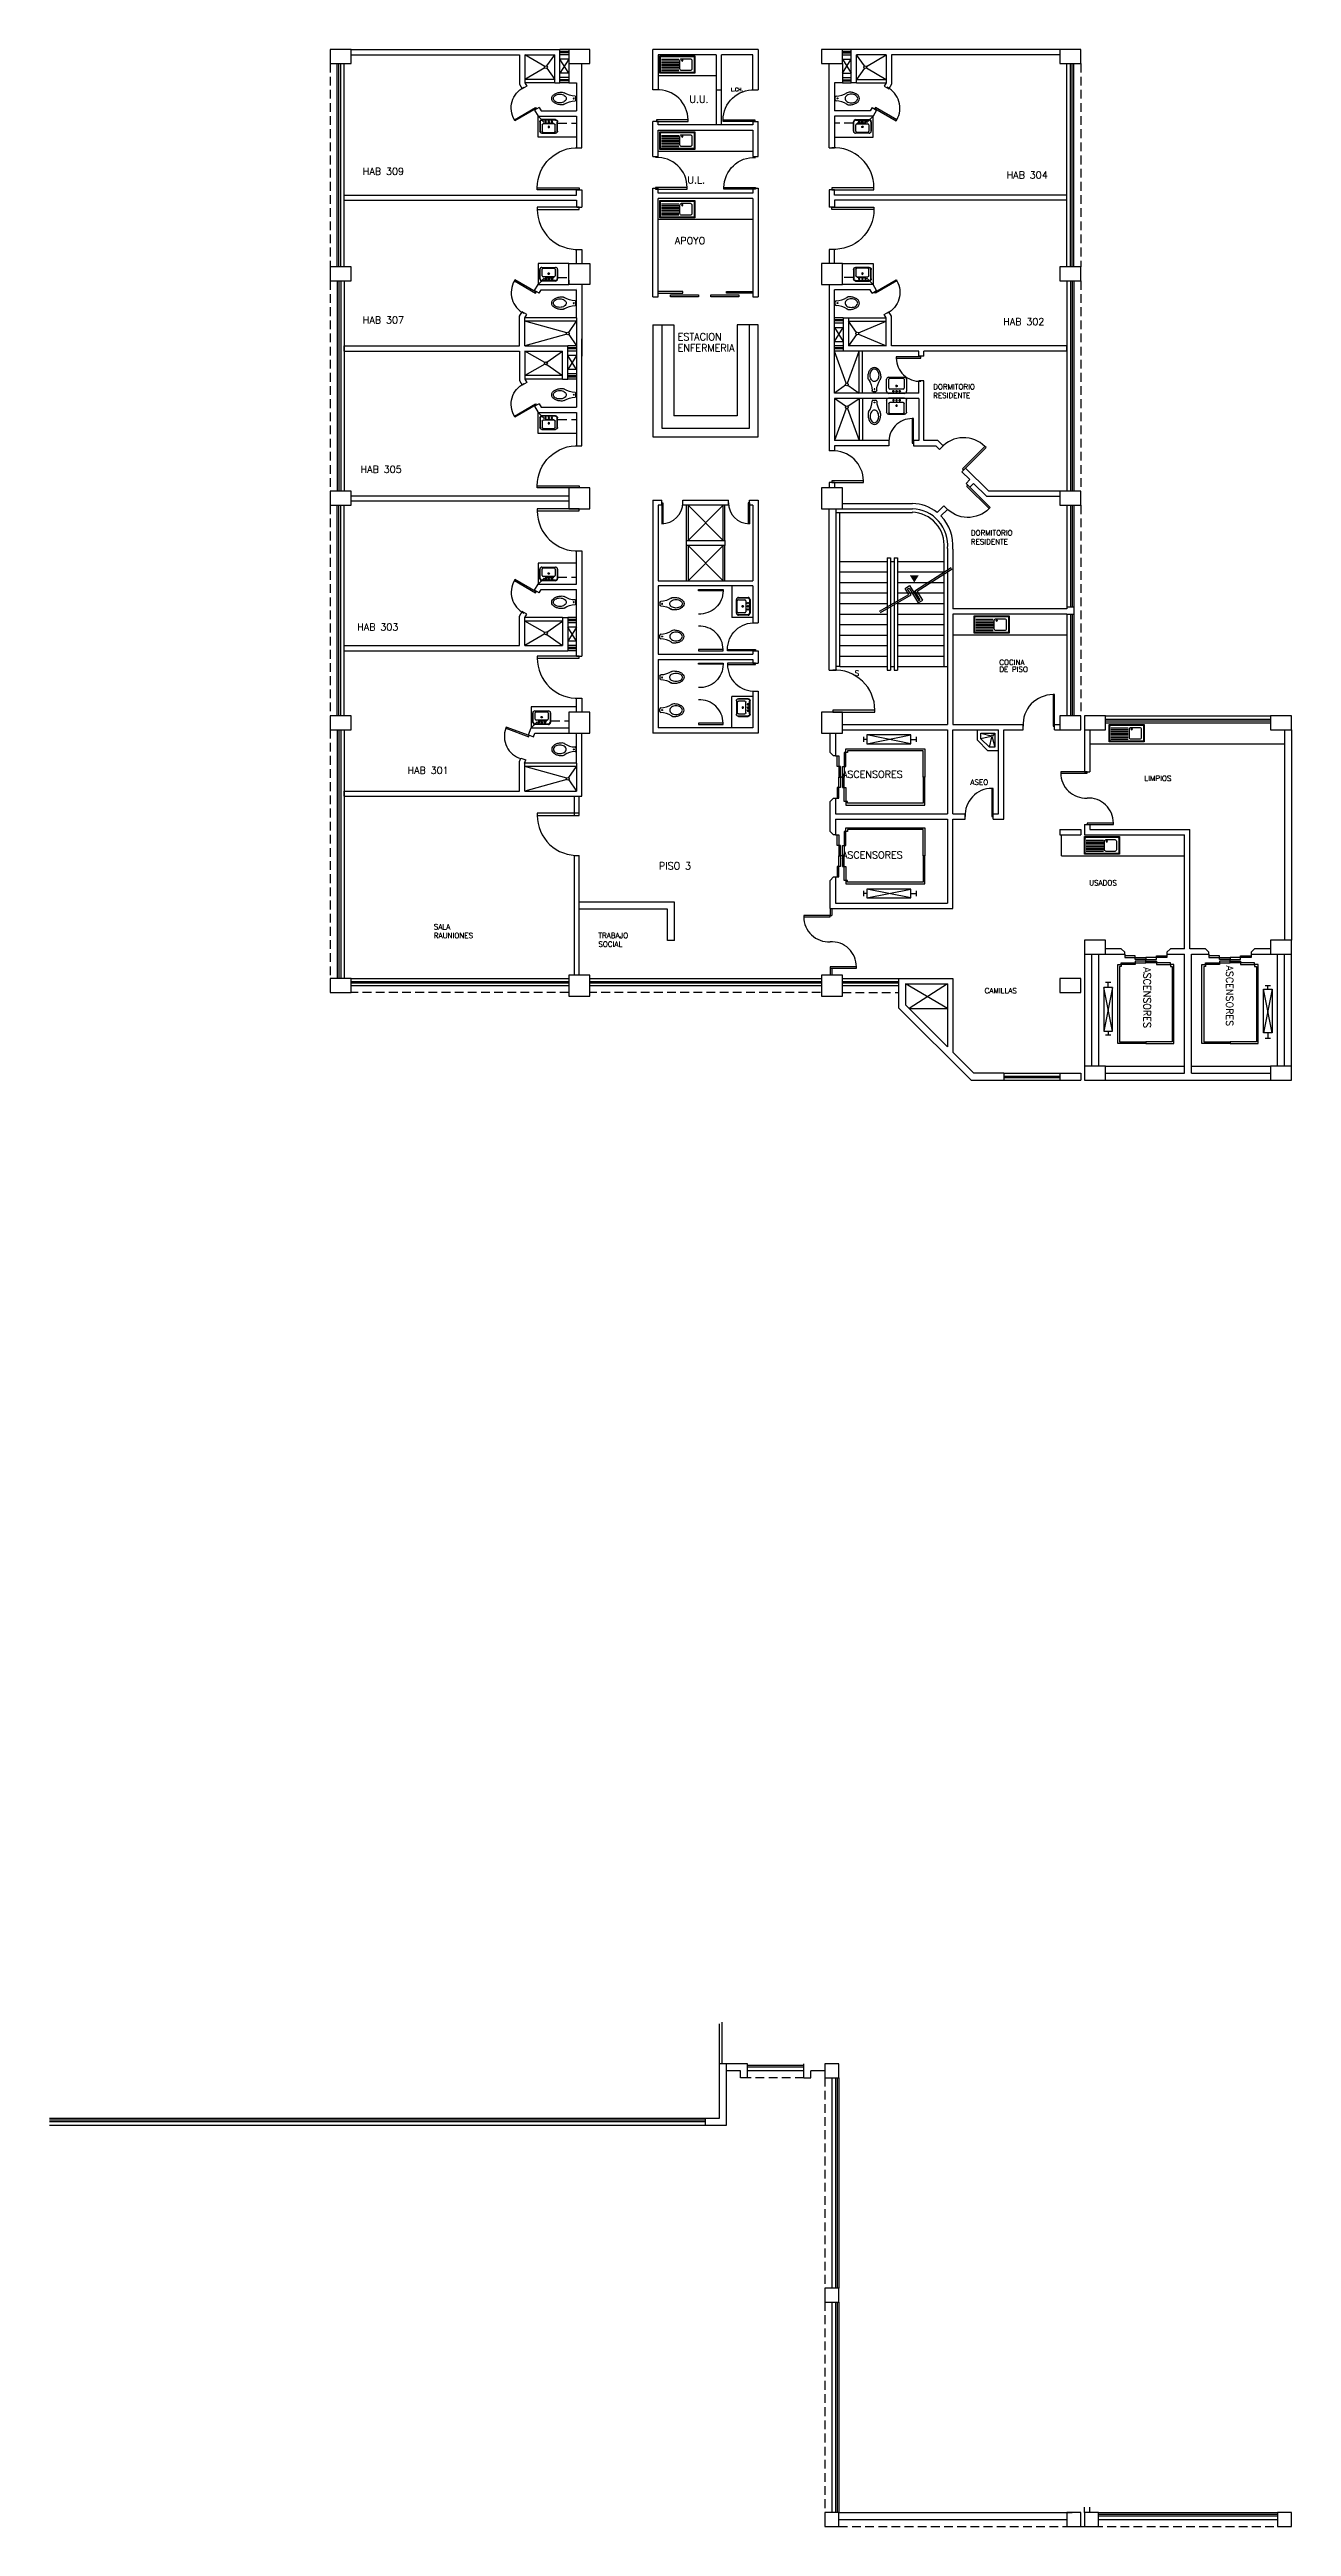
# Model space of a CAD drawing. Header units: metres. Extents: x 51 to 18146, y -212 to 18074.
# Drawn here: x 108.8 to 144.2, y 701.9 to 772.6 of the extents above; entities that cross this region are included whole.
import ezdxf

# ---------------------------------------------------------------- set-up
doc = ezdxf.new("R2010")
doc.units = ezdxf.units.M
doc.linetypes.add('HIDDEN', pattern=[0.375, 0.25, -0.125])
doc.layers.get('0').update_dxf_attribs({"color": 250})
for name, color, linetype in [('AY', 1, 'Continuous'), ('COL', 2, 'Continuous'), ('GR', 6, 'Continuous'), ('MU', 1, 'Continuous'), ('NO', 250, 'Continuous'), ('PA', 7, 'Continuous'), ('PU', 1, 'Continuous'), ('SA', 1, 'Continuous'), ('TA', 3, 'Continuous'), ('VE', 5, 'Continuous')]:
    doc.layers.add(name, color=color, linetype=linetype)
doc.layers.get('0').freeze()
doc.styles.add('ROMANS', font='romans', dxfattribs={"height": 0.13})

msp = doc.modelspace()

# ---------------------------------------------------------------- texts
at = {"layer": 'NO', "color": 0, "style": 'ROMANS'}
for s, height, p in [('U.U.', 0.2, (127.08, 771.05)), ('L.CH.', 0.1, (128.267, 771.376)), ('HAB 309', 0.2, (117.773, 768.995)), ('U.L.', 0.2, (127.025, 768.746)), ('HAB 304', 0.2, (136.125, 768.891)), ('APOYO', 0.2, (126.668, 767.012)), ('HAB 307', 0.2, (117.773, 764.751)), ('ESTACION', 0.2, (126.749, 764.271)), ('ESTACION', 0.2, (126.749, 764.271)), ('HAB 302', 0.2, (136.028, 764.703)), ('ENFERMERIA', 0.2, (126.749, 763.957)), ('ENFERMERIA', 0.2, (126.749, 763.957)), ('DORMITORIO', 0.15, (134.032, 762.873)), ('RESIDENTE', 0.15, (134.031, 762.623)), ('HAB 305', 0.2, (117.709, 760.493)), ('DORMITORIO', 0.15, (135.106, 758.702)), ('RESIDENTE', 0.15, (135.105, 758.452)), ('HAB 303', 0.2, (117.613, 755.994)), ('S', 0.15, (131.795, 754.703)), ('S', 0.15, (131.795, 754.703)), ('COCINA', 0.15, (135.917, 755.011)), ('DE PISO', 0.15, (135.917, 754.811)), ('HAB 301', 0.2, (119.047, 751.91)), ('ASCENSORES', 0.2, (131.433, 751.791)), ('ASEO', 0.15, (135.093, 751.592)), ('LIMPIOS', 0.15, (140.051, 751.703)), ('ASCENSORES', 0.2, (131.433, 749.491)), ('PISO 3', 0.2, (126.213, 749.182)), ('USADOS', 0.15, (138.477, 748.721)), ('SALA', 0.15, (119.798, 747.468)), ('RAUNIONES', 0.15, (119.798, 747.218)), ('TRABAJO', 0.15, (124.489, 747.222)), ('SOCIAL', 0.15, (124.488, 746.972)), ('CAMILLAS', 0.15, (135.499, 745.647))]:
    msp.add_text(s, height=height, dxfattribs=at).set_placement(p)
for p in [(140.032, 746.39), (142.382, 746.44)]:
    msp.add_text('ASCENSORES', height=0.2, rotation=270, dxfattribs=at).set_placement(p)

# ---------------------------------------------------------------- blocks, each defined once
blk = doc.blocks.new('-COL40-')
at = {"color": 0}
blk.add_lwpolyline([(-0.2, 0.2), (-0.2, -0.2), (0.2, -0.2), (0.2, 0.2)], close=True, dxfattribs=at)
blk = doc.blocks.new('AS-07')
at = {"color": 0}
for p, q in [((0.446, 0.149), (-0.048, 0.149)), ((0.446, 0.104), (-0.048, 0.104)), ((0.446, 0.059), (-0.048, 0.059)), ((0.446, 0.014), (-0.048, 0.014)), ((0.446, -0.031), (-0.048, -0.031)), ((0.446, -0.076), (-0.048, -0.076)), ((0.446, -0.121), (-0.048, -0.121)), ((0.446, -0.166), (-0.048, -0.166))]:
    blk.add_line(p, q, dxfattribs=at)
blk.add_lwpolyline([(-0.507, 0.25), (-0.507, -0.25), (0.493, -0.25), (0.493, 0.25)], close=True, dxfattribs=at)
for points in [[(-0.487, 0.2), (-0.487, -0.2, 0.414214), (-0.457, -0.23), (0.443, -0.23, 0.414214), (0.473, -0.2), (0.473, 0.2, 0.414214), (0.443, 0.23), (-0.457, 0.23, 0.414214)], [(-0.421, 0.117), (-0.421, -0.123, 0.414214), (-0.371, -0.173), (-0.131, -0.173, 0.414214), (-0.081, -0.123), (-0.081, 0.117, 0.414214), (-0.131, 0.167), (-0.371, 0.167, 0.414214)]]:
    blk.add_lwpolyline(points, format="xyb", close=True, dxfattribs=at)
blk.add_circle((-0.147, 0.118), 0.02, dxfattribs=at)
blk = doc.blocks.new('-MP1')
at = {"color": 0}
for points in [[(0.475, 0.5), (0.475, 0), (0.5, 0), (0.5, 0.5), (0.475, 0.5, 0.429311), (0, 0, 3.280951)], [(-0.475, -0.5), (-0.475, 0), (-0.5, 0), (-0.5, -0.5), (-0.475, -0.5, 0.429311), (0, 0, 3.280951)]]:
    blk.add_lwpolyline(points, format="xyb", dxfattribs=at)
blk = doc.blocks.new('-COL60-')
at = {"color": 0}
blk.add_lwpolyline([(-0.3, 0.3), (-0.3, -0.3), (0.3, -0.3), (0.3, 0.3)], close=True, dxfattribs=at)
blk = doc.blocks.new('AS-01')
at = {"color": 0}
for p, q in [((-0.246, -0.098), (-0.246, 0.172)), ((-0.233, -0.135), (-0.233, 0.172)), ((-0.186, 0.232), (0.199, 0.232)), ((-0.186, 0.219), (0.199, 0.219)), ((-0.178, -0.103), (-0.178, 0.082)), ((-0.148, 0.112), (0.162, 0.112)), ((-0.053, 0.172), (-0.113, 0.172)), ((-0.083, 0.202), (-0.083, 0.142)), ((0.037, 0.172), (-0.023, 0.172)), ((0.037, 0.022), (-0.023, 0.022)), ((0.007, 0.202), (0.007, 0.142)), ((0.007, 0.052), (0.007, -0.008)), ((0.127, 0.172), (0.067, 0.172)), ((0.097, 0.202), (0.097, 0.142)), ((0.192, 0.082), (0.192, -0.103)), ((0.247, 0.172), (0.247, -0.135)), ((0.259, 0.172), (0.259, -0.098)), ((0.199, -0.158), (-0.186, -0.158)), ((0.162, -0.133), (-0.148, -0.133))]:
    blk.add_line(p, q, dxfattribs=at)
for centre in [(-0.083, 0.172), (0.007, 0.172), (0.007, 0.022), (0.097, 0.172)]:
    blk.add_circle(centre, 0.02, dxfattribs=at)
for centre, radius, start, end in [((-0.186, 0.172), 0.06, 90, 180), ((-0.186, 0.172), 0.0475, 90, 180), ((-0.148, 0.082), 0.03, 90, 180), ((0.162, 0.082), 0.03, 0, 90), ((0.199, 0.172), 0.06, 0, 90), ((0.199, 0.172), 0.0475, 0, 90), ((-0.186, -0.098), 0.06, 180, 270), ((-0.148, -0.103), 0.03, 180, 270), ((0.162, -0.103), 0.03, 270, 0), ((0.199, -0.098), 0.06, 270, 0)]:
    blk.add_arc(centre, radius, start, end, dxfattribs=at)
blk = doc.blocks.new('AS-14')
at = {"color": 0}
blk.add_line((-0.046, 0.483), (0.036, 0.483), dxfattribs=at)
for points in [[(-0.162, 0.158, 0.022879), (-0.17, 0.146, 0.128162), (-0.185, 0.088, 0.055069), (-0.173, -0.023, 0.068879), (-0.14, -0.11, 0.105724), (-0.079, -0.182, 0.165058), (-0.005, -0.207, 0.165058), (0.069, -0.182, 0.105724), (0.13, -0.11, 0.068879), (0.163, -0.023, 0.055069), (0.175, 0.088, 0.128162)], [(0.175, 0.088, 0.128162), (0.16, 0.146, 0.022879), (0.152, 0.158, 0.085166)]]:
    blk.add_lwpolyline(points, format="xyb", dxfattribs=at)
blk.add_lwpolyline([(-0.125, 0.023, 0.068446), (-0.116, -0.049, 0.080596), (-0.09, -0.105, 0.107056), (-0.047, -0.145, 0.138156), (-0.003, -0.158, 0.138156), (0.041, -0.145, 0.107056), (0.083, -0.105, 0.080596), (0.109, -0.049, 0.068446), (0.119, 0.023, 0.068446), (0.109, 0.095, 0.080596), (0.083, 0.151, 0.107056), (0.041, 0.191, 0.138156), (-0.003, 0.203, 0.138156), (-0.047, 0.191, 0.107056), (-0.09, 0.151, 0.080596), (-0.116, 0.095, 0.068446)], format="xyb", close=True, dxfattribs=at)
blk.add_circle((-0.002, 0.42), 0.0125, dxfattribs=at)
for centre, radius, start, end in [((-0.7, 0.487), 0.63, 327.60684, 357.47691), ((-0.046, 0.458), 0.025, 90, 177.47691), ((0.036, 0.458), 0.025, 2.52309, 90), ((0.69, 0.487), 0.63, 182.52309, 212.39316)]:
    blk.add_arc(centre, radius, start, end, dxfattribs=at)
blk = doc.blocks.new('P-DE')
at = {"color": 0}
blk.add_lwpolyline([(-0.05, 1), (-0.05, 0), (0, 0), (0, 1), (-0.05, 1, 0.429311), (-1, 0, 3.280951)], format="xyb", dxfattribs=at)
blk = doc.blocks.new('P-IZ')
at = {"color": 0}
blk.add_lwpolyline([(0.05, 1), (0.05, 0), (0, 0), (0, 1), (0.05, 1, -0.429311), (1, 0, -3.280951)], format="xyb", dxfattribs=at)
blk = doc.blocks.new('AS-21')
at = {"color": 0}
for p, q in [((0.3, 0.6), (0, 0.6)), ((0.259, 0.5), (0.1, 0.5)), ((0.1, 0.5), (0.1, 0.1)), ((0.1, 0.5), (0.177, 0.213)), ((0.1, 0.1), (0.164, 0.164)), ((0.1, 0.1), (0.5, 0.1)), ((0.192, 0.213), (0.259, 0.5)), ((0.5, 0.259), (0.213, 0.191)), ((0.213, 0.177), (0.5, 0.1)), ((0.5, 0.259), (0.259, 0.5)), ((0.6, 0.3), (0.3, 0.6))]:
    blk.add_line(p, q, dxfattribs=at)
for points in [[(0.5, 0.1), (0.5, 0.259)], [(0.6, 0), (0.6, 0.3)]]:
    blk.add_lwpolyline(points, dxfattribs=at)
blk.add_circle((0.185, 0.185), 0.0292, dxfattribs=at)
blk = doc.blocks.new('AS-03')
at = {"color": 0}
for p, q in [((-0.278, -0.098), (-0.278, 0.242)), ((-0.218, 0.302), (0.232, 0.302)), ((-0.211, -0.103), (-0.211, 0.152)), ((-0.181, 0.182), (0.194, 0.182)), ((-0.053, 0.242), (-0.113, 0.242)), ((-0.083, 0.272), (-0.083, 0.212)), ((0.037, 0.242), (-0.023, 0.242)), ((0.037, 0.092), (-0.023, 0.092)), ((0.007, 0.272), (0.007, 0.212)), ((0.007, 0.122), (0.007, 0.062)), ((0.127, 0.242), (0.067, 0.242)), ((0.097, 0.272), (0.097, 0.212)), ((0.224, 0.152), (0.224, -0.103)), ((0.292, 0.242), (0.292, -0.098)), ((0.232, -0.158), (-0.218, -0.158)), ((0.194, -0.133), (-0.181, -0.133))]:
    blk.add_line(p, q, dxfattribs=at)
for centre in [(-0.083, 0.242), (0.007, 0.242), (0.007, 0.092), (0.097, 0.242)]:
    blk.add_circle(centre, 0.02, dxfattribs=at)
for centre, radius, start, end in [((-0.218, 0.242), 0.06, 90, 180), ((-0.181, 0.152), 0.03, 90, 180), ((0.194, 0.152), 0.03, 0, 90), ((0.232, 0.242), 0.06, 0, 90), ((-0.218, -0.098), 0.06, 180, 270), ((-0.181, -0.103), 0.03, 180, 270), ((0.194, -0.103), 0.03, 270, 0), ((0.232, -0.098), 0.06, 270, 0)]:
    blk.add_arc(centre, radius, start, end, dxfattribs=at)

# ---------------------------------------------------------------- linework, layer by layer
at = {"layer": 'AY', "color": 0}
for p, q in [((123.644, 772.29), (123.394, 771.89)), ((123.644, 771.89), (123.394, 772.29)), ((123.644, 772.29), (123.394, 772.29)), ((131.444, 771.89), (131.694, 772.29)), ((131.444, 772.29), (131.694, 771.89)), ((131.444, 772.29), (131.694, 772.29)), ((123.644, 771.89), (123.394, 771.89)), ((131.444, 771.89), (131.694, 771.89)), ((131.219, 764.64), (131.469, 764.64)), ((131.219, 764.24), (131.469, 764.64)), ((131.219, 764.64), (131.469, 764.24)), ((123.869, 763.84), (123.619, 763.84)), ((123.869, 763.84), (123.619, 763.44)), ((123.869, 763.44), (123.619, 763.84)), ((131.219, 764.24), (131.469, 764.24)), ((123.869, 763.44), (123.619, 763.44)), ((126.994, 759.565), (126.994, 758.565)), ((127.044, 759.565), (127.044, 758.565)), ((128.044, 758.565), (127.044, 759.565)), ((128.044, 759.565), (127.044, 758.565)), ((128.044, 758.565), (128.044, 759.565)), ((128.094, 758.565), (128.094, 759.565)), ((126.994, 758.415), (126.994, 757.415)), ((127.044, 758.415), (127.044, 757.415)), ((128.044, 758.415), (127.044, 757.415)), ((128.044, 757.415), (127.044, 758.415)), ((128.044, 757.415), (128.044, 758.415)), ((128.094, 757.415), (128.094, 758.415)), ((123.869, 756.09), (123.619, 755.69)), ((123.869, 755.69), (123.619, 756.09)), ((123.869, 756.09), (123.619, 756.09)), ((123.869, 755.69), (123.619, 755.69)), ((132.044, 752.965), (132.044, 752.815)), ((132.144, 752.89), (132.044, 752.89)), ((133.394, 752.765), (132.144, 753.015)), ((132.144, 752.765), (133.394, 753.015)), ((133.394, 752.89), (133.544, 752.89)), ((133.544, 752.965), (133.544, 752.815)), ((131.444, 751.815), (131.394, 751.815)), ((131.444, 749.565), (131.394, 749.565)), ((132.044, 748.565), (132.044, 748.415)), ((132.144, 748.49), (132.044, 748.49)), ((132.144, 748.365), (133.394, 748.615)), ((133.394, 748.365), (132.144, 748.615)), ((133.394, 748.49), (133.544, 748.49)), ((133.544, 748.565), (133.544, 748.415)), ((138.744, 746.765), (138.744, 743.565)), ((140.094, 746.565), (140.094, 746.615)), ((142.494, 746.565), (142.494, 746.615)), ((143.844, 743.565), (143.844, 746.765)), ((134.444, 745.215), (133.244, 745.915)), ((134.444, 745.915), (133.344, 745.215)), ((139.144, 744.565), (138.894, 745.815)), ((139.144, 745.815), (138.894, 744.565)), ((138.944, 745.965), (139.094, 745.965)), ((139.019, 745.815), (139.019, 745.965)), ((143.694, 744.515), (143.444, 745.765)), ((143.694, 745.765), (143.444, 744.515)), ((143.494, 745.865), (143.644, 745.865)), ((143.569, 745.765), (143.569, 745.865)), ((133.344, 745.215), (134.444, 745.215)), ((138.944, 744.465), (139.094, 744.465)), ((139.019, 744.565), (139.019, 744.465)), ((143.494, 744.365), (143.644, 744.365)), ((143.569, 744.515), (143.569, 744.365)), ((138.944, 743.565), (141.194, 743.565)), ((141.394, 743.565), (143.644, 743.565))]:
    msp.add_line(p, q, dxfattribs=at)
at = {"layer": 'AY', "color": 0, "linetype": 'HIDDEN'}
for p, q in [((116.844, 772.165), (116.844, 766.365)), ((138.244, 772.165), (138.244, 766.365)), ((116.844, 765.965), (116.844, 759.965)), ((138.244, 765.965), (138.244, 759.965)), ((116.844, 759.565), (116.844, 753.565)), ((138.244, 759.565), (138.244, 753.565)), ((116.844, 753.165), (116.844, 746.065)), ((123.644, 745.665), (117.444, 745.665)), ((130.822, 745.665), (124.244, 745.665)), ((131.444, 745.665), (133.044, 745.665)), ((130.344, 714.715), (128.744, 714.715)), ((130.944, 714.715), (130.944, 708.715)), ((130.944, 708.315), (130.944, 702.315)), ((131.344, 701.915), (137.844, 701.915)), ((138.244, 701.915), (143.844, 701.915))]:
    msp.add_line(p, q, dxfattribs=at)
at = {"layer": 'AY', "color": 15}
for points in [[(131.544, 752.515), (131.494, 752.515), (131.494, 752.115), (131.544, 752.115), (131.544, 752.515)], [(131.244, 752.415), (131.294, 752.415), (131.344, 752.415), (131.344, 752.115), (131.294, 752.115), (131.294, 752.415)], [(131.344, 752.115), (131.344, 751.815), (131.394, 751.815), (131.394, 752.115), (131.344, 752.115)], [(131.344, 751.515), (131.344, 751.815), (131.394, 751.815), (131.394, 751.515), (131.344, 751.515)], [(131.494, 752.115), (131.494, 751.815), (131.444, 751.815), (131.444, 752.115), (131.494, 752.115)], [(131.494, 751.515), (131.494, 751.815), (131.444, 751.815), (131.444, 751.515), (131.494, 751.515)], [(131.244, 751.215), (131.294, 751.215), (131.344, 751.215), (131.344, 751.515), (131.294, 751.515), (131.294, 751.215)], [(131.544, 751.115), (131.494, 751.115), (131.494, 751.515), (131.544, 751.515), (131.544, 751.115)], [(131.244, 750.165), (131.294, 750.165), (131.344, 750.165), (131.344, 749.865), (131.294, 749.865), (131.294, 750.165)], [(131.344, 749.865), (131.344, 749.565), (131.394, 749.565), (131.394, 749.865), (131.344, 749.865)], [(131.494, 749.865), (131.494, 749.565), (131.444, 749.565), (131.444, 749.865), (131.494, 749.865)], [(131.544, 750.265), (131.494, 750.265), (131.494, 749.865), (131.544, 749.865), (131.544, 750.265)], [(131.244, 748.965), (131.294, 748.965), (131.344, 748.965), (131.344, 749.265), (131.294, 749.265), (131.294, 748.965)], [(131.344, 749.265), (131.344, 749.565), (131.394, 749.565), (131.394, 749.265), (131.344, 749.265)], [(131.494, 749.265), (131.494, 749.565), (131.444, 749.565), (131.444, 749.265), (131.494, 749.265)], [(131.544, 748.865), (131.494, 748.865), (131.494, 749.265), (131.544, 749.265), (131.544, 748.865)], [(139.394, 746.465), (139.394, 746.515), (139.794, 746.515), (139.794, 746.465), (139.394, 746.465)], [(139.494, 746.765), (139.494, 746.715), (139.494, 746.665), (139.794, 746.665), (139.794, 746.715), (139.494, 746.715)], [(139.794, 746.665), (140.094, 746.665), (140.094, 746.615), (139.794, 746.615), (139.794, 746.665)], [(139.794, 746.515), (140.094, 746.515), (140.094, 746.565), (139.794, 746.565), (139.794, 746.515)], [(140.394, 746.665), (140.094, 746.665), (140.094, 746.615), (140.394, 746.615), (140.394, 746.665)], [(140.394, 746.515), (140.094, 746.515), (140.094, 746.565), (140.394, 746.565), (140.394, 746.515)], [(140.694, 746.765), (140.694, 746.715), (140.694, 746.665), (140.394, 746.665), (140.394, 746.715), (140.694, 746.715)], [(140.794, 746.465), (140.794, 746.515), (140.394, 746.515), (140.394, 746.465), (140.794, 746.465)], [(141.794, 746.465), (141.794, 746.515), (142.194, 746.515), (142.194, 746.465), (141.794, 746.465)], [(141.894, 746.765), (141.894, 746.715), (141.894, 746.665), (142.194, 746.665), (142.194, 746.715), (141.894, 746.715)], [(142.194, 746.665), (142.494, 746.665), (142.494, 746.615), (142.194, 746.615), (142.194, 746.665)], [(142.194, 746.515), (142.494, 746.515), (142.494, 746.565), (142.194, 746.565), (142.194, 746.515)], [(142.794, 746.665), (142.494, 746.665), (142.494, 746.615), (142.794, 746.615), (142.794, 746.665)], [(142.794, 746.515), (142.494, 746.515), (142.494, 746.565), (142.794, 746.565), (142.794, 746.515)], [(143.094, 746.765), (143.094, 746.715), (143.094, 746.665), (142.794, 746.665), (142.794, 746.715), (143.094, 746.715)], [(143.194, 746.465), (143.194, 746.515), (142.794, 746.515), (142.794, 746.465), (143.194, 746.465)]]:
    msp.add_lwpolyline(points, dxfattribs=at)
for points in [[(131.544, 752.515), (131.544, 752.615), (133.794, 752.615), (133.794, 751.815), (133.744, 751.815), (133.744, 752.565), (131.594, 752.565), (131.594, 752.515)], [(132.144, 753.015), (132.144, 752.765), (133.394, 752.765), (133.394, 753.015)], [(131.544, 751.115), (131.544, 751.015), (133.794, 751.015), (133.794, 751.815), (133.744, 751.815), (133.744, 751.065), (131.594, 751.065), (131.594, 751.115)], [(131.544, 750.265), (131.544, 750.365), (133.794, 750.365), (133.794, 749.565), (133.744, 749.565), (133.744, 750.315), (131.594, 750.315), (131.594, 750.265)], [(131.544, 748.865), (131.544, 748.765), (133.794, 748.765), (133.794, 749.565), (133.744, 749.565), (133.744, 748.815), (131.594, 748.815), (131.594, 748.865)], [(132.144, 748.615), (132.144, 748.365), (133.394, 748.365), (133.394, 748.615)], [(140.094, 744.215), (139.294, 744.215), (139.294, 746.465), (139.394, 746.465), (139.394, 746.415), (139.344, 746.415), (139.344, 744.265), (140.094, 744.265)], [(140.094, 744.215), (140.894, 744.215), (140.894, 746.465), (140.794, 746.465), (140.794, 746.415), (140.844, 746.415), (140.844, 744.265), (140.094, 744.265)], [(142.494, 744.215), (141.694, 744.215), (141.694, 746.465), (141.794, 746.465), (141.794, 746.415), (141.744, 746.415), (141.744, 744.265), (142.494, 744.265)], [(142.494, 744.215), (143.294, 744.215), (143.294, 746.465), (143.194, 746.465), (143.194, 746.415), (143.244, 746.415), (143.244, 744.265), (142.494, 744.265)], [(138.894, 744.565), (139.144, 744.565), (139.144, 745.815), (138.894, 745.815)], [(143.444, 745.765), (143.694, 745.765), (143.694, 744.515), (143.444, 744.515)]]:
    msp.add_lwpolyline(points, close=True, dxfattribs=at)
at = {"layer": 'COL', "color": 15}
for points in [[(116.844, 772.565), (116.844, 772.165), (117.444, 772.165), (117.444, 772.565)], [(123.644, 772.565), (123.644, 772.165), (124.244, 772.165), (124.244, 772.565)], [(130.844, 772.565), (130.844, 772.165), (131.444, 772.165), (131.444, 772.565)], [(137.644, 772.565), (137.644, 772.165), (138.244, 772.165), (138.244, 772.565)], [(116.844, 766.365), (116.844, 765.965), (117.444, 765.965), (117.444, 766.365)], [(137.644, 766.365), (137.644, 765.965), (138.244, 765.965), (138.244, 766.365)], [(116.844, 759.965), (116.844, 759.565), (117.444, 759.565), (117.444, 759.965)], [(137.644, 759.965), (137.644, 759.565), (138.244, 759.565), (138.244, 759.965)], [(116.844, 753.565), (116.844, 753.165), (117.444, 753.165), (117.444, 753.565)], [(137.644, 753.565), (137.644, 753.165), (138.244, 753.165), (138.244, 753.565)], [(138.344, 753.565), (138.344, 753.165), (138.944, 753.165), (138.944, 753.565)], [(143.644, 753.565), (143.644, 753.165), (144.244, 753.165), (144.244, 753.565)], [(138.344, 747.165), (138.344, 746.765), (138.944, 746.765), (138.944, 747.165)], [(143.644, 747.165), (143.644, 746.765), (144.244, 746.765), (144.244, 747.165)], [(116.844, 746.065), (116.844, 745.665), (117.444, 745.665), (117.444, 746.065)], [(137.644, 746.065), (137.644, 745.665), (138.244, 745.665), (138.244, 746.065)], [(138.344, 743.565), (138.344, 743.165), (138.944, 743.165), (138.944, 743.565)], [(143.644, 743.565), (143.644, 743.165), (144.244, 743.165), (144.244, 743.565)]]:
    msp.add_lwpolyline(points, close=True, dxfattribs=at)
at = {"layer": 'GR', "color": 15}
for p, q in [((131.369, 757.965), (132.717, 757.965)), ((131.369, 757.665), (132.717, 757.665)), ((132.817, 757.965), (132.819, 757.965)), ((132.817, 757.965), (132.917, 757.965)), ((132.894, 757.965), (132.917, 757.965)), ((133.017, 757.965), (134.344, 757.965)), ((133.017, 757.665), (134.344, 757.665)), ((131.369, 757.365), (132.717, 757.365)), ((131.369, 757.065), (132.717, 757.065)), ((131.369, 756.765), (132.717, 756.765)), ((133.017, 757.365), (134.344, 757.365)), ((133.017, 757.065), (134.344, 757.065)), ((133.017, 756.765), (134.344, 756.765)), ((131.369, 756.465), (132.717, 756.465)), ((131.369, 756.165), (132.717, 756.165)), ((133.017, 756.465), (134.344, 756.465)), ((133.017, 756.165), (134.344, 756.165)), ((131.369, 755.865), (132.717, 755.865)), ((131.369, 755.565), (132.717, 755.565)), ((131.369, 755.265), (132.717, 755.265)), ((133.017, 755.865), (134.344, 755.865)), ((133.017, 755.565), (134.344, 755.565)), ((133.017, 755.265), (134.344, 755.265)), ((131.369, 754.965), (132.717, 754.965)), ((132.817, 754.965), (132.917, 754.965)), ((133.017, 754.965), (134.344, 754.965))]:
    msp.add_line(p, q, dxfattribs=at)
msp.add_lwpolyline([(131.894, 754.965, 0, 0, 0), (131.894, 758.565, 0, 0, 0), (133.494, 758.565, 0, 0, 0), (133.494, 757.365, 0, 0.25, 0), (133.494, 757.565, 0.25, 0.25, 0)], format="xyseb", dxfattribs=at)
for points in [[(132.499, 756.549), (133.338, 757.025), (133.233, 757.196), (133.361, 757.274), (133.623, 756.848), (133.665, 756.874), (133.508, 757.13), (134.544, 757.794)], [(132.527, 756.507), (133.407, 757.009), (133.302, 757.179), (133.345, 757.206), (133.606, 756.779), (133.734, 756.858), (133.577, 757.113), (134.571, 757.752)]]:
    msp.add_lwpolyline(points, dxfattribs=at)
at = {"layer": 'MU', "color": 0}
for p, q in [((127.844, 771.815), (126.194, 771.815)), ((122.77, 770.065), (122.77, 770.665)), ((132.319, 770.065), (132.319, 770.665)), ((123.869, 770.065), (122.77, 770.065)), ((126.194, 769.665), (128.894, 769.665)), ((131.219, 770.065), (132.319, 770.065)), ((128.894, 767.715), (126.194, 767.715)), ((122.77, 766.465), (122.77, 765.865)), ((123.644, 766.465), (122.77, 766.465)), ((131.444, 766.465), (132.319, 766.465)), ((132.319, 766.465), (132.319, 765.865)), ((126.044, 764.715), (126.644, 764.715)), ((126.644, 764.715), (126.644, 762.115)), ((129.044, 764.715), (128.444, 764.715)), ((128.444, 764.715), (128.444, 762.115)), ((122.77, 761.615), (122.77, 762.215)), ((123.869, 761.615), (122.77, 761.615)), ((128.444, 762.115), (126.644, 762.115)), ((123.869, 757.915), (122.77, 757.915)), ((122.77, 757.915), (122.77, 757.315)), ((128.294, 757.265), (128.294, 756.365)), ((128.894, 756.365), (128.294, 756.365)), ((137.844, 755.865), (134.594, 755.865)), ((128.294, 753.215), (128.294, 754.115)), ((128.894, 754.115), (128.294, 754.115)), ((122.569, 753.815), (122.569, 753.215)), ((123.869, 753.815), (122.569, 753.815)), ((138.494, 752.765), (144.044, 752.765)), ((137.694, 749.565), (137.694, 750.165)), ((137.694, 749.565), (141.194, 749.565))]:
    msp.add_line(p, q, dxfattribs=at)
at = {"layer": 'MU', "color": 15, "linetype": 'HIDDEN'}
for points in [[(122.769, 770.665), (122.969, 770.465), (123.869, 770.465)], [(132.32, 770.665), (132.12, 770.465), (131.219, 770.465)], [(122.769, 765.865), (122.969, 766.065), (123.644, 766.065)], [(132.32, 765.865), (132.12, 766.065), (131.444, 766.065)], [(122.769, 762.215), (122.969, 762.015), (123.869, 762.015)], [(122.769, 757.315), (122.969, 757.515), (123.869, 757.515)], [(122.569, 753.215), (122.769, 753.415), (123.644, 753.415)]]:
    msp.add_lwpolyline(points, dxfattribs=at)
at = {"layer": 'MU', "color": 15}
for points in [[(126.044, 764.715), (126.044, 761.515), (129.044, 761.515), (129.044, 764.715)], [(126.294, 764.715), (126.294, 761.765), (128.794, 761.765), (128.794, 764.715)]]:
    msp.add_lwpolyline(points, dxfattribs=at)
at = {"layer": 'NO'}
for p, q in [((126.655, 748.245), (123.944, 748.245)), ((126.655, 747.155), (126.655, 748.245)), ((126.455, 748.045), (123.944, 748.045)), ((126.455, 747.155), (126.455, 748.045)), ((126.655, 747.155), (126.455, 747.155))]:
    msp.add_line(p, q, dxfattribs=at)
at = {"layer": 'PA', "color": 0}
for p, q in [((117.444, 772.565), (123.394, 772.565)), ((117.444, 772.415), (122.244, 772.415)), ((122.244, 772.415), (122.244, 771.575)), ((122.394, 772.415), (123.244, 772.415)), ((122.394, 772.415), (122.394, 771.615)), ((123.244, 771.615), (123.244, 772.415)), ((123.394, 771.615), (123.394, 772.565)), ((129.044, 772.565), (126.044, 772.565)), ((126.044, 771.415), (126.044, 772.565)), ((126.194, 772.415), (126.194, 771.415)), ((127.844, 772.415), (126.194, 772.415)), ((127.844, 772.415), (127.844, 770.415)), ((128.894, 772.415), (127.994, 772.415)), ((127.994, 770.415), (127.994, 772.415)), ((128.894, 771.415), (128.894, 772.415)), ((129.044, 772.565), (129.044, 771.415)), ((137.644, 772.565), (131.444, 772.565)), ((131.694, 771.615), (131.694, 772.565)), ((137.644, 772.565), (131.694, 772.565)), ((132.694, 772.415), (131.844, 772.415)), ((131.844, 771.615), (131.844, 772.415)), ((132.694, 772.415), (132.694, 771.615)), ((137.644, 772.415), (132.844, 772.415)), ((132.844, 772.415), (132.844, 771.575)), ((122.244, 771.575), (122.319, 771.445)), ((122.449, 771.52), (122.319, 771.445)), ((122.394, 771.615), (122.449, 771.52)), ((123.244, 771.615), (123.394, 771.615)), ((123.644, 772.19), (123.644, 771.615)), ((123.644, 771.615), (123.869, 771.615)), ((123.869, 771.615), (123.869, 770.816)), ((124.019, 769.766), (124.019, 772.165)), ((131.069, 769.766), (131.069, 772.165)), ((131.444, 771.615), (131.219, 771.615)), ((131.219, 771.615), (131.219, 770.816)), ((131.444, 772.165), (131.444, 771.615)), ((131.844, 771.615), (131.694, 771.615)), ((132.694, 771.615), (132.639, 771.52)), ((132.639, 771.52), (132.769, 771.445)), ((132.844, 771.575), (132.769, 771.445)), ((122.799, 770.914), (122.669, 770.839)), ((122.669, 770.839), (122.77, 770.665)), ((122.799, 770.914), (122.856, 770.815)), ((122.856, 770.815), (123.869, 770.815)), ((123.869, 770.816), (123.869, 770.815)), ((126.194, 771.415), (126.044, 771.415)), ((127.844, 771.415), (127.994, 771.415)), ((128.894, 771.415), (129.044, 771.415)), ((131.219, 770.816), (131.22, 770.815)), ((131.219, 770.816), (131.22, 770.815)), ((132.232, 770.815), (131.22, 770.815)), ((132.289, 770.914), (132.232, 770.815)), ((132.289, 770.914), (132.419, 770.839)), ((132.419, 770.839), (132.319, 770.665)), ((122.77, 770.665), (123.869, 770.665)), ((123.869, 770.665), (123.869, 769.766)), ((123.869, 770.665), (123.869, 770.665)), ((126.044, 769.516), (126.044, 770.515)), ((126.194, 770.515), (126.044, 770.515)), ((126.194, 770.415), (126.194, 770.515)), ((128.894, 770.415), (126.194, 770.415)), ((126.194, 770.265), (128.894, 770.265)), ((126.194, 769.516), (126.194, 770.265)), ((128.894, 770.515), (128.894, 770.415)), ((128.894, 770.515), (129.044, 770.515)), ((128.894, 770.265), (128.894, 769.516)), ((129.044, 769.516), (129.044, 770.515)), ((131.22, 770.665), (131.219, 770.665)), ((131.219, 770.665), (131.219, 769.766)), ((132.319, 770.665), (131.22, 770.665)), ((123.869, 769.766), (123.87, 769.765)), ((123.87, 769.765), (124.019, 769.765)), ((124.019, 769.765), (124.019, 769.766)), ((126.044, 769.516), (126.194, 769.516)), ((128.894, 769.516), (129.044, 769.516)), ((131.069, 769.766), (131.219, 769.766)), ((117.244, 768.415), (123.869, 768.415)), ((117.244, 768.265), (117.244, 768.415)), ((117.244, 768.265), (123.869, 768.265)), ((123.644, 768.265), (123.644, 768.265)), ((123.869, 768.416), (123.869, 768.565)), ((123.87, 768.565), (123.869, 768.565)), ((123.869, 768.466), (123.869, 768.465)), ((123.869, 768.416), (123.869, 768.415)), ((123.869, 768.265), (123.869, 768.066)), ((123.87, 768.065), (123.869, 768.066)), ((123.87, 768.565), (124.019, 768.565)), ((123.87, 768.065), (124.019, 768.065)), ((124.019, 768.565), (124.019, 768.065)), ((124.019, 768.565), (124.019, 768.565)), ((124.019, 768.565), (124.019, 768.565)), ((124.019, 768.565), (124.019, 768.565)), ((124.019, 768.266), (124.019, 768.265)), ((126.044, 765.515), (126.044, 768.616)), ((126.044, 768.616), (126.194, 768.616)), ((126.194, 768.465), (126.194, 768.616)), ((128.894, 768.465), (126.194, 768.465)), ((128.894, 768.315), (126.194, 768.315)), ((126.194, 765.515), (126.194, 768.315)), ((128.894, 768.616), (129.044, 768.616)), ((128.894, 768.616), (128.894, 768.465)), ((128.894, 768.315), (128.894, 765.515)), ((129.044, 768.616), (129.044, 765.515)), ((131.069, 768.565), (131.069, 768.065)), ((131.219, 768.565), (131.07, 768.565)), ((131.219, 768.065), (131.07, 768.065)), ((131.219, 768.416), (131.219, 768.565)), ((131.219, 768.466), (131.22, 768.465)), ((131.22, 768.415), (131.219, 768.416)), ((131.219, 768.265), (131.219, 768.066)), ((131.22, 768.265), (131.219, 768.265)), ((131.219, 768.065), (131.219, 768.066)), ((137.844, 768.415), (131.22, 768.415)), ((137.844, 768.265), (131.22, 768.265)), ((137.844, 768.265), (137.844, 768.415)), ((123.869, 766.465), (123.869, 766.864)), ((123.869, 766.864), (123.87, 766.864)), ((123.87, 766.864), (124.019, 766.864)), ((124.019, 766.864), (124.019, 766.465)), ((131.069, 766.864), (131.069, 766.465)), ((131.219, 766.864), (131.07, 766.864)), ((131.219, 766.465), (131.219, 766.864)), ((122.669, 765.692), (122.77, 765.865)), ((122.77, 765.865), (123.644, 765.865)), ((123.644, 765.99), (123.644, 765.865)), ((124.02, 765.865), (124.019, 763.816)), ((131.069, 765.865), (131.069, 761.115)), ((132.319, 765.865), (131.444, 765.865)), ((132.419, 765.692), (132.319, 765.865)), ((122.799, 765.617), (122.669, 765.692)), ((122.799, 765.617), (122.856, 765.715)), ((122.856, 765.715), (123.869, 765.715)), ((123.869, 765.74), (123.869, 765.741)), ((123.869, 764.915), (123.869, 765.715)), ((126.045, 765.515), (126.044, 765.516)), ((126.044, 765.515), (126.194, 765.515)), ((128.894, 765.515), (129.044, 765.515)), ((129.044, 765.516), (129.044, 765.515)), ((131.219, 762.765), (131.219, 765.715)), ((132.232, 765.715), (131.22, 765.715)), ((132.289, 765.617), (132.232, 765.715)), ((132.289, 765.617), (132.419, 765.692)), ((122.244, 764.956), (122.319, 765.086)), ((122.244, 764.115), (122.244, 764.956)), ((122.449, 765.011), (122.319, 765.086)), ((122.394, 764.915), (122.449, 765.011)), ((122.394, 764.115), (122.394, 764.915)), ((123.869, 764.915), (123.869, 763.165)), ((123.869, 764.915), (123.869, 764.915)), ((131.469, 764.915), (131.469, 763.965)), ((131.469, 764.915), (131.619, 764.915)), ((131.619, 764.915), (131.619, 764.115)), ((132.639, 765.011), (132.769, 765.086)), ((132.694, 764.915), (132.639, 765.011)), ((132.694, 764.115), (132.694, 764.915)), ((132.844, 764.956), (132.769, 765.086)), ((132.844, 764.115), (132.844, 764.956)), ((117.244, 764.115), (122.244, 764.115)), ((117.244, 763.965), (117.244, 764.115)), ((117.244, 763.965), (122.244, 763.965)), ((122.244, 763.965), (122.244, 763.125)), ((122.394, 764.115), (123.619, 764.115)), ((122.394, 763.965), (123.469, 763.965)), ((122.394, 763.965), (122.394, 763.165)), ((123.469, 763.165), (123.469, 763.965)), ((123.619, 763.165), (123.619, 764.115)), ((123.869, 763.965), (123.869, 763.965)), ((124.019, 761.266), (124.019, 764.315)), ((133.619, 763.965), (131.469, 763.965)), ((132.694, 764.115), (131.619, 764.115)), ((137.844, 764.115), (132.844, 764.115)), ((133.619, 763.815), (133.619, 763.965)), ((133.769, 763.815), (133.619, 763.815)), ((137.844, 763.965), (133.769, 763.965)), ((133.769, 763.815), (133.769, 763.965)), ((137.844, 763.965), (137.844, 764.115)), ((137.844, 764.115), (137.844, 763.965)), ((122.244, 763.125), (122.319, 762.995)), ((122.449, 763.07), (122.319, 762.995)), ((122.394, 763.165), (122.449, 763.07)), ((123.469, 763.165), (123.619, 763.165)), ((123.869, 763.165), (123.869, 762.366)), ((123.869, 763.165), (123.869, 763.165)), ((133.769, 763.115), (133.619, 763.115)), ((133.619, 762.765), (133.619, 763.115)), ((133.769, 761.415), (133.769, 763.115)), ((122.799, 762.464), (122.669, 762.389)), ((122.669, 762.389), (122.77, 762.215)), ((122.799, 762.464), (122.856, 762.365)), ((122.856, 762.365), (123.869, 762.365)), ((123.869, 762.366), (123.869, 762.365)), ((133.619, 762.765), (131.219, 762.765)), ((133.619, 762.615), (131.219, 762.615)), ((131.219, 762.615), (131.219, 761.415)), ((133.619, 762.615), (133.619, 761.415)), ((122.77, 762.215), (123.869, 762.215)), ((123.869, 762.215), (123.869, 762.215)), ((123.869, 762.215), (123.869, 761.266)), ((123.869, 761.316), (123.87, 761.315)), ((123.869, 761.266), (123.87, 761.265)), ((123.87, 761.265), (124.019, 761.265)), ((124.019, 761.315), (124.019, 761.316)), ((124.019, 761.265), (124.019, 761.266)), ((131.219, 761.115), (131.069, 761.115)), ((132.769, 761.415), (131.219, 761.415)), ((132.769, 761.265), (131.219, 761.265)), ((131.219, 761.265), (131.219, 761.115)), ((132.769, 761.415), (132.769, 761.265)), ((133.619, 761.415), (133.469, 761.415)), ((133.469, 761.415), (133.469, 761.265)), ((133.469, 761.265), (134.107, 761.265)), ((134.169, 761.415), (133.769, 761.415)), ((134.107, 761.265), (134.213, 761.159)), ((134.169, 761.415), (134.319, 761.265)), ((134.319, 761.265), (134.213, 761.159)), ((131.069, 760.215), (131.069, 760.065)), ((131.219, 760.215), (131.069, 760.215)), ((131.219, 760.215), (131.219, 760.065)), ((134.956, 760.629), (134.85, 760.523)), ((134.85, 760.523), (135.076, 760.297)), ((134.956, 760.629), (135.619, 759.965)), ((135.076, 760.297), (134.97, 760.191)), ((117.444, 759.84), (123.644, 759.84)), ((117.444, 759.69), (123.644, 759.69)), ((123.644, 759.69), (123.644, 759.69)), ((126.044, 759.715), (126.044, 753.065)), ((126.044, 759.715), (126.294, 759.715)), ((126.194, 759.565), (126.194, 757.415)), ((126.294, 759.565), (126.194, 759.565)), ((126.294, 759.565), (126.294, 759.715)), ((126.894, 759.715), (128.194, 759.715)), ((126.894, 759.565), (126.894, 759.715)), ((128.194, 759.565), (126.894, 759.565)), ((128.194, 759.565), (128.194, 759.715)), ((128.794, 759.565), (128.794, 759.715)), ((128.794, 759.715), (129.044, 759.715)), ((128.894, 759.565), (128.794, 759.565)), ((128.894, 759.565), (128.894, 757.415)), ((129.044, 759.715), (129.044, 756.215)), ((131.444, 759.615), (133.44, 759.615)), ((134.333, 759.554), (134.142, 759.363)), ((134.333, 759.554), (134.439, 759.448)), ((134.97, 760.191), (135.076, 760.085)), ((135.182, 760.191), (135.076, 760.085)), ((135.182, 760.191), (135.557, 759.815)), ((137.644, 759.815), (135.557, 759.815)), ((137.644, 759.965), (135.619, 759.965)), ((131.069, 754.865), (131.069, 759.465)), ((131.269, 754.865), (131.269, 759.465)), ((131.444, 759.465), (133.438, 759.465)), ((134.439, 759.448), (134.254, 759.263)), ((123.869, 757.316), (123.869, 758.265)), ((123.869, 758.256), (123.87, 758.256)), ((123.87, 758.265), (124.019, 758.265)), ((124.019, 758.265), (124.019, 755.265)), ((126.994, 758.565), (126.994, 758.415)), ((126.994, 758.565), (128.094, 758.565)), ((128.094, 758.415), (126.994, 758.415)), ((128.094, 758.565), (128.094, 758.415)), ((134.44, 758.33), (134.44, 753.315)), ((134.59, 758.315), (134.59, 756.615)), ((126.194, 757.415), (128.894, 757.415)), ((122.669, 757.142), (122.77, 757.315)), ((122.799, 757.067), (122.669, 757.142)), ((122.77, 757.315), (123.869, 757.315)), ((122.799, 757.067), (122.856, 757.165)), ((122.856, 757.165), (123.869, 757.165)), ((123.869, 757.315), (123.869, 757.316)), ((123.869, 755.265), (123.869, 757.165)), ((126.194, 757.265), (126.194, 755.315)), ((128.894, 757.265), (126.194, 757.265)), ((128.894, 757.265), (128.894, 756.215)), ((137.844, 756.665), (137.844, 756.615)), ((137.844, 756.665), (138.044, 756.665)), ((138.044, 756.665), (138.044, 756.465)), ((122.244, 756.406), (122.319, 756.536)), ((122.244, 755.565), (122.244, 756.406)), ((122.449, 756.461), (122.319, 756.536)), ((122.394, 756.365), (122.449, 756.461)), ((122.394, 755.565), (122.394, 756.365)), ((123.469, 756.365), (123.469, 755.565)), ((123.469, 756.365), (123.619, 756.365)), ((123.619, 756.365), (123.619, 755.415)), ((123.869, 756.365), (123.869, 756.365)), ((128.894, 756.215), (129.044, 756.215)), ((137.844, 756.615), (134.59, 756.615)), ((134.59, 756.465), (134.59, 753.315)), ((137.844, 756.465), (134.59, 756.465)), ((137.844, 756.465), (138.044, 756.465)), ((117.244, 755.565), (122.244, 755.565)), ((117.244, 755.415), (117.244, 755.565)), ((117.244, 755.415), (123.619, 755.415)), ((122.394, 755.565), (123.469, 755.565)), ((123.869, 755.565), (123.869, 755.566)), ((123.869, 755.266), (123.869, 755.415)), ((123.87, 755.265), (123.869, 755.266)), ((123.869, 755.265), (124.019, 755.265)), ((124.019, 755.565), (124.019, 755.266)), ((124.019, 755.266), (124.019, 755.265)), ((126.194, 755.315), (128.894, 755.315)), ((128.894, 755.415), (129.044, 755.415)), ((128.894, 755.415), (128.894, 755.315)), ((129.044, 755.415), (129.044, 755.065)), ((126.194, 755.165), (128.894, 755.165)), ((126.194, 755.165), (126.194, 753.215)), ((128.894, 755.165), (128.894, 755.065)), ((128.894, 755.065), (129.044, 755.065)), ((131.069, 754.865), (131.269, 754.865)), ((123.869, 754.065), (123.87, 754.065)), ((123.869, 753.665), (123.869, 754.065)), ((123.869, 754.015), (123.87, 754.015)), ((123.87, 754.065), (124.019, 754.065)), ((124.019, 754.065), (124.019, 754.065)), ((124.019, 754.065), (124.019, 753.665)), ((124.019, 754.015), (124.019, 754.015)), ((128.894, 754.265), (129.044, 754.265)), ((128.894, 754.265), (128.894, 753.215)), ((129.044, 754.265), (129.044, 753.065)), ((122.501, 753.014), (122.569, 753.215)), ((122.569, 753.215), (123.644, 753.215)), ((123.869, 753.816), (123.869, 753.815)), ((123.869, 753.665), (123.869, 753.665)), ((128.894, 753.215), (126.194, 753.215)), ((131.444, 753.315), (134.44, 753.315)), ((131.444, 753.165), (134.444, 753.165)), ((134.444, 753.165), (134.444, 750.765)), ((134.59, 753.315), (136.594, 753.315)), ((134.594, 753.165), (135.894, 753.165)), ((134.594, 750.765), (134.594, 753.165)), ((135.894, 750.765), (135.894, 753.165)), ((136.044, 750.615), (136.044, 753.165)), ((136.044, 753.165), (136.594, 753.165)), ((136.594, 753.165), (136.594, 753.315)), ((137.494, 753.315), (137.644, 753.315)), ((137.494, 753.165), (137.494, 753.315)), ((137.494, 753.165), (137.644, 753.165)), ((138.344, 753.165), (138.344, 751.965)), ((138.494, 753.165), (138.494, 751.965)), ((144.044, 753.165), (144.044, 747.165)), ((144.244, 753.165), (144.244, 747.165)), ((122.501, 753.014), (122.643, 752.965)), ((122.643, 752.965), (122.676, 753.065)), ((122.676, 753.065), (123.644, 753.065)), ((123.869, 752.215), (123.869, 753.065)), ((124.019, 751.265), (124.019, 753.065)), ((129.044, 753.065), (126.044, 753.065)), ((131.094, 752.515), (131.094, 753.065)), ((131.194, 752.415), (131.094, 752.515)), ((131.244, 753.065), (131.244, 752.415)), ((122.244, 752.256), (122.276, 752.35)), ((122.244, 751.415), (122.244, 752.256)), ((122.276, 752.35), (122.418, 752.302)), ((122.386, 752.208), (122.418, 752.302)), ((122.394, 751.415), (122.394, 752.215)), ((123.869, 752.215), (123.869, 751.415)), ((131.244, 752.415), (131.194, 752.415)), ((138.344, 751.965), (138.494, 751.965)), ((117.244, 751.415), (122.244, 751.415)), ((117.244, 751.265), (117.244, 751.415)), ((117.244, 751.265), (124.019, 751.265)), ((122.394, 751.415), (123.869, 751.415)), ((123.794, 751.265), (123.794, 750.721)), ((123.944, 750.721), (123.944, 751.265)), ((131.244, 750.765), (134.444, 750.765)), ((131.244, 750.615), (134.444, 750.615)), ((134.444, 750.615), (134.444, 748.215)), ((134.594, 750.765), (134.944, 750.765)), ((134.594, 748.065), (134.594, 750.615)), ((134.594, 750.615), (134.944, 750.615)), ((134.944, 750.615), (134.944, 750.765)), ((135.744, 750.615), (135.744, 750.765)), ((135.744, 750.765), (135.894, 750.765)), ((135.744, 750.615), (136.044, 750.615)), ((137.644, 750.315), (137.644, 750.165)), ((137.644, 750.315), (138.244, 750.315)), ((138.244, 750.315), (138.244, 750.165)), ((138.344, 750.465), (138.344, 750.165)), ((138.344, 750.465), (138.494, 750.465)), ((138.494, 750.465), (138.494, 750.315)), ((138.494, 750.315), (141.344, 750.315)), ((141.344, 746.915), (141.344, 750.315)), ((137.644, 750.165), (138.244, 750.165)), ((138.344, 750.165), (141.194, 750.165)), ((141.194, 746.915), (141.194, 750.165)), ((123.794, 749.583), (123.794, 746.165)), ((123.944, 746.165), (123.944, 749.581)), ((131.094, 748.865), (131.194, 748.965)), ((131.194, 748.965), (131.244, 748.965)), ((131.244, 748.965), (131.244, 748.215)), ((131.094, 748.065), (131.094, 748.865)), ((131.244, 748.215), (134.444, 748.215)), ((131.094, 748.065), (134.594, 748.065)), ((139.394, 746.915), (138.944, 746.915)), ((139.494, 746.815), (139.394, 746.915)), ((139.494, 746.765), (139.494, 746.815)), ((143.194, 746.915), (143.094, 746.815)), ((143.094, 746.815), (143.094, 746.765)), ((143.644, 746.915), (143.194, 746.915)), ((133.044, 746.065), (134.594, 746.065)), ((133.044, 746.065), (133.044, 745.233)), ((134.594, 746.065), (134.594, 743.965)), ((138.344, 746.765), (138.344, 743.565)), ((138.544, 746.765), (138.544, 743.565)), ((138.944, 746.765), (139.494, 746.765)), ((141.194, 743.365), (141.194, 746.765)), ((141.394, 743.365), (141.394, 746.765)), ((143.094, 746.765), (143.644, 746.765)), ((144.044, 743.565), (144.044, 746.765)), ((144.244, 743.565), (144.244, 746.765)), ((133.244, 745.915), (134.444, 745.915)), ((133.244, 745.915), (133.244, 745.315)), ((134.444, 745.915), (134.444, 744.115)), ((135.112, 743.165), (133.044, 745.233)), ((134.444, 744.115), (133.244, 745.315)), ((135.194, 743.365), (134.594, 743.965)), ((136.044, 743.365), (135.194, 743.365)), ((136.044, 743.365), (136.044, 743.165)), ((137.644, 743.365), (137.644, 743.165)), ((137.644, 743.365), (138.244, 743.365)), ((138.244, 743.365), (138.244, 743.165)), ((138.944, 743.365), (141.194, 743.365)), ((141.394, 743.365), (143.644, 743.365)), ((135.112, 743.165), (136.044, 743.165)), ((137.644, 743.165), (138.244, 743.165)), ((138.944, 743.165), (143.644, 743.165)), ((127.944, 715.115), (127.944, 716.254)), ((128.013, 715.115), (128.013, 716.304)), ((127.944, 713.565), (127.944, 715.115)), ((128.744, 715.115), (127.944, 715.115)), ((128.144, 713.365), (128.144, 715.115)), ((128.744, 714.715), (128.744, 715.115)), ((130.344, 714.715), (130.344, 715.115)), ((128.544, 714.915), (128.144, 714.915)), ((128.544, 714.715), (128.544, 714.915)), ((128.744, 714.715), (128.544, 714.715)), ((130.344, 714.715), (130.544, 714.715)), ((130.544, 714.715), (130.544, 714.915)), ((130.944, 714.915), (130.544, 714.915)), ((127.544, 713.365), (127.544, 713.565)), ((127.544, 713.565), (127.944, 713.565)), ((127.544, 713.365), (128.144, 713.365)), ((131.344, 702.315), (137.994, 702.315)), ((138.344, 702.315), (138.344, 702.465)), ((138.494, 702.315), (138.494, 702.465)), ((131.344, 702.115), (137.844, 702.115))]:
    msp.add_line(p, q, dxfattribs=at)
at = {"layer": 'PA', "color": 15}
for points in [[(131.244, 750.615), (131.244, 750.165), (131.194, 750.165), (131.094, 750.265), (131.094, 751.115), (131.194, 751.215), (131.244, 751.215), (131.244, 750.765)], [(141.194, 746.915), (140.794, 746.915), (140.694, 746.815), (140.694, 746.765), (141.194, 746.765)], [(141.394, 746.765), (141.894, 746.765), (141.894, 746.815), (141.794, 746.915), (141.344, 746.915)]]:
    msp.add_lwpolyline(points, dxfattribs=at)
for radius, start, end in [(1.184, 51.88504, 88.64405), (1.034, 354.34889, 88.64405), (1.184, 354.34889, 44.60829)]:
    msp.add_arc((133.412, 758.432), radius, start, end, dxfattribs=at)
at = {"layer": 'PU', "color": 15}
for p, q in [((126.294, 759.64), (126.329, 759.64)), ((126.294, 759.64), (126.294, 759.04)), ((126.329, 759.64), (126.329, 759.042)), ((128.759, 759.64), (128.759, 759.042)), ((128.794, 759.64), (128.759, 759.64)), ((128.794, 759.64), (128.794, 759.04))]:
    msp.add_line(p, q, dxfattribs=at)
for centre, start, end in [((126.294, 759.64), 270, 0), ((128.794, 759.64), 180, 270)]:
    msp.add_arc(centre, 0.6, start, end, dxfattribs=at)
at = {"layer": 'SA', "color": 15}
for p, q in [((122.96, 772.086), (122.394, 772.415)), ((123.018, 772.098), (123.244, 772.415)), ((132.071, 772.098), (131.844, 772.415)), ((132.129, 772.086), (132.694, 772.415)), ((122.96, 772.045), (122.394, 771.715)), ((123.244, 771.715), (122.394, 771.715)), ((123.244, 771.615), (122.394, 771.615)), ((123.018, 772.033), (123.244, 771.715)), ((132.071, 772.033), (131.844, 771.715)), ((131.844, 771.715), (132.694, 771.715)), ((131.844, 771.615), (132.694, 771.615)), ((132.129, 772.045), (132.694, 771.715)), ((123.869, 764.915), (122.394, 764.915)), ((123.585, 764.486), (122.394, 764.815)), ((123.869, 764.815), (122.394, 764.815)), ((123.585, 764.445), (122.394, 764.115)), ((123.643, 764.498), (123.869, 764.815)), ((131.619, 764.915), (132.694, 764.915)), ((131.619, 764.815), (132.694, 764.815)), ((131.846, 764.498), (131.619, 764.815)), ((131.904, 764.486), (132.694, 764.815)), ((131.904, 764.445), (132.694, 764.115)), ((122.96, 763.636), (122.394, 763.965)), ((123.018, 763.648), (123.469, 763.965)), ((123.643, 764.433), (123.869, 764.115)), ((131.549, 763.05), (131.219, 763.965)), ((131.59, 763.05), (131.919, 763.965)), ((131.846, 764.433), (131.619, 764.115)), ((131.919, 762.765), (131.919, 763.965)), ((132.019, 762.765), (132.019, 763.965)), ((122.96, 763.595), (122.394, 763.265)), ((123.469, 763.265), (122.394, 763.265)), ((123.469, 763.165), (122.394, 763.165)), ((123.018, 763.583), (123.469, 763.265)), ((131.537, 762.992), (131.219, 762.765)), ((131.537, 762.389), (131.219, 762.615)), ((131.549, 762.331), (131.219, 761.415)), ((131.59, 762.331), (131.919, 761.415)), ((131.602, 762.992), (131.919, 762.765)), ((131.602, 762.389), (131.919, 762.615)), ((131.919, 762.615), (131.919, 761.415)), ((132.019, 762.615), (132.019, 761.415)), ((123.469, 756.365), (122.394, 756.365)), ((122.96, 755.936), (122.394, 756.265)), ((123.469, 756.265), (122.394, 756.265)), ((123.018, 755.948), (123.469, 756.265)), ((122.96, 755.895), (122.394, 755.565)), ((123.018, 755.883), (123.469, 755.565)), ((123.869, 752.215), (122.394, 752.215)), ((123.585, 751.786), (122.394, 752.115)), ((123.869, 752.115), (122.394, 752.115)), ((123.585, 751.745), (122.394, 751.415)), ((123.643, 751.798), (123.869, 752.115)), ((123.643, 751.733), (123.869, 751.415))]:
    msp.add_line(p, q, dxfattribs=at)
for centre in [(122.994, 772.065), (132.094, 772.065), (123.619, 764.465), (131.869, 764.465), (122.994, 763.615), (131.569, 763.015), (131.569, 762.365), (122.994, 755.915), (123.619, 751.765)]:
    msp.add_circle(centre, 0.04, dxfattribs=at)
at = {"layer": 'TA', "color": 0}
for p, q in [((126.894, 765.665), (126.194, 765.665)), ((126.194, 765.615), (126.894, 765.615)), ((126.894, 765.615), (126.894, 765.665)), ((128.144, 765.665), (128.894, 765.665)), ((128.144, 765.615), (128.144, 765.665)), ((128.894, 765.615), (128.144, 765.615)), ((131.269, 759.365), (133.438, 759.365)), ((131.369, 754.965), (131.369, 759.365)), ((134.34, 758.33), (134.34, 754.965)), ((132.717, 758.065), (132.717, 754.865)), ((132.717, 758.065), (132.817, 758.065)), ((132.817, 758.065), (132.817, 754.865)), ((132.917, 758.065), (132.917, 754.865)), ((132.917, 758.065), (133.017, 758.065)), ((133.017, 758.065), (133.017, 754.865)), ((131.369, 754.965), (131.269, 754.965)), ((132.717, 754.865), (132.817, 754.865)), ((132.917, 754.865), (133.017, 754.865)), ((134.34, 754.965), (134.44, 754.965))]:
    msp.add_line(p, q, dxfattribs=at)
at = {"layer": 'TA', "color": 15}
for points in [[(126.544, 765.565), (127.344, 765.565), (127.344, 765.515), (126.544, 765.515)], [(127.694, 765.565), (128.494, 765.565), (128.494, 765.515), (127.694, 765.515)]]:
    msp.add_lwpolyline(points, close=True, dxfattribs=at)
msp.add_arc((133.412, 758.432), 0.934, 354.34889, 88.64405, dxfattribs=at)
at = {"layer": 'VE', "color": 0}
for p, q in [((123.644, 772.565), (123.394, 772.565)), ((123.644, 772.505), (123.394, 772.505)), ((123.644, 772.475), (123.394, 772.475)), ((123.644, 772.415), (123.394, 772.415)), ((131.444, 772.565), (131.694, 772.565)), ((131.444, 772.505), (131.694, 772.505)), ((131.444, 772.475), (131.694, 772.475)), ((131.444, 772.415), (131.694, 772.415)), ((117.044, 766.365), (117.044, 772.165)), ((117.094, 766.365), (117.094, 772.165)), ((117.144, 766.365), (117.144, 772.165)), ((117.244, 766.365), (117.244, 772.165)), ((123.644, 771.765), (123.394, 771.765)), ((123.644, 771.705), (123.394, 771.705)), ((123.644, 771.675), (123.394, 771.675)), ((123.644, 771.615), (123.394, 771.615)), ((131.444, 771.765), (131.694, 771.765)), ((131.444, 771.705), (131.694, 771.705)), ((131.444, 771.675), (131.694, 771.675)), ((131.444, 771.615), (131.694, 771.615)), ((137.844, 766.365), (137.844, 772.165)), ((137.944, 766.365), (137.944, 772.165)), ((137.994, 766.365), (137.994, 772.165)), ((138.044, 766.365), (138.044, 772.165)), ((117.044, 765.965), (117.044, 759.965)), ((117.094, 765.965), (117.094, 759.965)), ((117.144, 765.965), (117.144, 759.965)), ((117.244, 765.965), (117.244, 759.965)), ((137.844, 765.965), (137.844, 759.965)), ((137.944, 765.965), (137.944, 759.965)), ((137.994, 765.965), (137.994, 759.965)), ((138.044, 765.965), (138.044, 759.965)), ((131.469, 764.915), (131.219, 764.915)), ((131.469, 764.855), (131.219, 764.855)), ((131.469, 764.825), (131.219, 764.825)), ((131.469, 764.765), (131.219, 764.765)), ((123.869, 764.115), (123.619, 764.115)), ((123.869, 764.055), (123.619, 764.055)), ((123.869, 764.025), (123.619, 764.025)), ((123.869, 763.965), (123.619, 763.965)), ((131.469, 764.115), (131.219, 764.115)), ((131.469, 764.055), (131.219, 764.055)), ((131.469, 764.025), (131.219, 764.025)), ((131.469, 763.965), (131.219, 763.965)), ((123.869, 763.315), (123.619, 763.315)), ((123.869, 763.255), (123.619, 763.255)), ((123.869, 763.225), (123.619, 763.225)), ((123.869, 763.165), (123.619, 763.165)), ((117.044, 753.565), (117.044, 759.565)), ((117.094, 753.565), (117.094, 759.565)), ((117.094, 753.565), (117.094, 759.565)), ((117.144, 753.565), (117.144, 759.565)), ((117.144, 753.565), (117.144, 759.565)), ((117.244, 753.565), (117.244, 759.565)), ((117.244, 753.565), (117.244, 759.565)), ((137.844, 759.565), (137.844, 756.665)), ((137.944, 759.565), (137.944, 756.665)), ((137.994, 759.565), (137.994, 756.665)), ((138.044, 759.565), (138.044, 756.665)), ((123.869, 756.365), (123.619, 756.365)), ((123.869, 756.305), (123.619, 756.305)), ((123.869, 756.275), (123.619, 756.275)), ((123.869, 756.215), (123.619, 756.215)), ((137.844, 756.465), (137.844, 753.565)), ((137.944, 756.465), (137.944, 753.565)), ((137.994, 756.465), (137.994, 753.565)), ((138.044, 756.465), (138.044, 753.565)), ((123.869, 755.565), (123.619, 755.565)), ((123.869, 755.505), (123.619, 755.505)), ((123.869, 755.475), (123.619, 755.475)), ((123.869, 755.415), (123.619, 755.415)), ((117.044, 753.165), (117.044, 746.065)), ((117.094, 753.165), (117.094, 746.065)), ((117.144, 753.165), (117.144, 746.065)), ((117.244, 753.165), (117.244, 746.065)), ((138.944, 753.565), (143.644, 753.565)), ((138.944, 753.465), (143.644, 753.465)), ((138.944, 753.415), (143.644, 753.415)), ((138.944, 753.365), (143.644, 753.365)), ((131.094, 748.065), (131.094, 747.865)), ((131.094, 747.865), (131.144, 747.865)), ((131.144, 748.065), (131.144, 747.865)), ((117.444, 746.065), (123.644, 746.065)), ((124.244, 746.065), (130.844, 746.065)), ((131.094, 746.365), (131.094, 746.165)), ((131.094, 746.365), (131.144, 746.365)), ((131.144, 746.365), (131.144, 746.165)), ((131.444, 746.065), (133.044, 746.065)), ((117.444, 745.985), (123.644, 745.985)), ((117.444, 745.945), (123.644, 745.945)), ((117.444, 745.865), (123.644, 745.865)), ((124.244, 745.985), (130.844, 745.985)), ((124.244, 745.945), (130.844, 745.945)), ((124.244, 745.865), (130.844, 745.865)), ((131.444, 745.985), (133.044, 745.985)), ((131.444, 745.945), (133.044, 745.945)), ((131.444, 745.865), (133.044, 745.865)), ((136.044, 743.365), (137.644, 743.365)), ((136.044, 743.285), (137.644, 743.285)), ((136.044, 743.245), (137.644, 743.245)), ((136.044, 743.165), (137.644, 743.165)), ((130.344, 715.065), (128.744, 715.065)), ((130.344, 715.015), (128.744, 715.015)), ((130.344, 714.915), (128.744, 714.915)), ((131.144, 714.715), (131.144, 708.715)), ((131.244, 714.715), (131.244, 708.715)), ((131.294, 714.715), (131.294, 708.715)), ((131.344, 714.715), (131.344, 708.715)), ((108.844, 713.565), (127.544, 713.565)), ((108.844, 713.515), (127.544, 713.515)), ((108.844, 713.465), (127.544, 713.465)), ((108.844, 713.365), (127.544, 713.365)), ((131.144, 708.315), (131.144, 702.315)), ((131.244, 708.315), (131.244, 702.315)), ((131.294, 708.315), (131.294, 702.315)), ((131.344, 708.315), (131.344, 702.315)), ((138.744, 702.315), (143.844, 702.315)), ((138.744, 702.265), (143.844, 702.265)), ((138.744, 702.215), (143.844, 702.215)), ((138.744, 702.115), (143.844, 702.115))]:
    msp.add_line(p, q, dxfattribs=at)

# ---------------------------------------------------------------- block references
at = {"layer": 'COL', "color": 15, "xscale": -1}
msp.add_blockref('-COL60-', (123.944, 766.165), dxfattribs=at)
at = {"layer": 'COL', "color": 15}
for p in [(131.144, 766.165), (123.944, 759.765), (131.144, 759.765), (123.944, 753.365), (131.144, 753.365), (123.944, 745.865), (131.144, 745.865)]:
    msp.add_blockref('-COL60-', p, dxfattribs=at)
at = {"layer": 'COL', "color": 0}
for p in [(131.144, 714.915), (131.144, 708.515), (131.144, 702.115), (138.044, 702.115), (138.544, 702.115), (144.044, 702.115)]:
    msp.add_blockref('-COL40-', p, dxfattribs=at)
at = {"layer": 'PU', "color": 0}
for name, p, xscale, yscale, zscale, rotation in [('P-DE', (122.717, 770.882), -0.6999999999999994, 0.7000000000000001, 0.7000000000000001, 120), ('P-DE', (126.144, 770.515), 0.9, 0.9, 0.9, 270), ('P-DE', (128.944, 770.515), -0.9, 0.9, 0.9, 90), ('P-DE', (132.372, 770.882), 0.6999999999999995, 0.6999999999999995, 0.6999999999999995, 239.9999999999999), ('P-IZ', (123.944, 768.565), 1.199999999999999, 1.199999999999999, 1.199999999999999, 90), ('P-IZ', (126.119, 768.586), -0.9, 0.9, 0.9, 270), ('P-DE', (128.969, 768.586), -0.9, 0.9, 0.9, 90), ('P-IZ', (131.144, 768.565), -1.199999999999999, 1.199999999999999, 1.199999999999999, 270), ('P-IZ', (123.944, 768.065), -1.199999999999999, 1.199999999999999, 1.199999999999999, 90), ('P-IZ', (131.144, 768.065), 1.199999999999999, 1.199999999999999, 1.199999999999999, 270), ('P-DE', (122.717, 765.649), 0.7000000000000002, 0.7000000000000002, 0.7000000000000002, 59.99999999999992), ('P-DE', (132.372, 765.649), -0.7000000000000004, 0.7000000000000001, 0.7000000000000001, 300), ('P-DE', (133.68, 763.802), 0.7000000000000001, 0.7000000000000001, 0.7000000000000001, 90), ('P-DE', (122.717, 762.432), -0.6999999999999994, 0.7000000000000001, 0.7000000000000001, 120), ('P-DE', (134.903, 760.576), 0.9000000000000001, 0.9000000000000001, 0.9000000000000001, 315), ('P-IZ', (123.944, 760.065), 1.199999999999999, 1.199999999999999, 1.199999999999999, 90), ('P-DE', (131.144, 760.216), 0.9, 0.9, 0.9, 270), ('P-IZ', (135.023, 760.138), 0.9, 0.9, 0.9, 225), ('P-IZ', (123.944, 759.465), -1.199999999999999, 1.199999999999999, 1.199999999999999, 90), ('P-DE', (122.717, 757.099), 0.7000000000000002, 0.7000000000000002, 0.7000000000000002, 59.99999999999992), ('P-IZ', (127.344, 757.165), 0.7000000000000001, 0.7000000000000001, 0.7000000000000001, 270), ('P-IZ', (127.344, 755.415), -0.7000000000000001, 0.7000000000000001, 0.7000000000000001, 270), ('P-IZ', (128.969, 755.415), 0.8, 0.8, 0.8, 90), ('P-IZ', (123.944, 755.265), -1.199999999999999, 1.199999999999999, 1.199999999999999, 90), ('P-IZ', (127.344, 755.065), 0.7000000000000001, 0.7000000000000001, 0.7000000000000001, 270), ('P-IZ', (128.969, 755.065), -0.8, 0.8, 0.8, 90), ('P-DE', (131.169, 753.665), 1.199999999999999, 1.199999999999999, 1.199999999999999, 270), ('P-IZ', (127.344, 753.315), -0.7000000000000001, 0.7000000000000001, 0.7000000000000001, 270), ('P-DE', (122.517, 752.999), 0.7000000000000002, 0.7000000000000002, 0.7000000000000002, 69.99999999999991), ('-MP1', (138.419, 751.215), 1.5, 1.5, 1.5, 90), ('P-IZ', (123.944, 750.781), -1.199999999999999, 1.199999999999999, 1.199999999999999, 90), ('-MP1', (131.094, 747.115), 1.5, 1.5, 1.5, 90)]:
    msp.add_blockref(name, p, dxfattribs=dict(at, xscale=xscale, yscale=yscale, zscale=zscale, rotation=rotation))
for name, p, xscale, yscale, zscale in [('P-DE', (133.469, 761.34), 0.7000000000000001, 0.7000000000000001, 0.7000000000000001), ('P-DE', (137.494, 753.265), 0.9, 0.9, 0.9), ('P-IZ', (135.744, 750.69), -0.8, 0.8, 0.8)]:
    msp.add_blockref(name, p, dxfattribs=dict(at, xscale=xscale, yscale=yscale, zscale=zscale))
at = {"layer": 'SA', "color": 15, "xscale": -1}
for name, p, rotation in [('AS-07', (126.731, 772.138), 359.9999999999999), ('AS-07', (126.731, 769.969), 359.9999999999999), ('AS-07', (126.731, 768.013), 359.9999999999999), ('AS-21', (135.894, 753.165), 90)]:
    msp.add_blockref(name, p, dxfattribs=dict(at, rotation=rotation))
at = {"layer": 'SA', "color": 0, "xscale": -1}
for name, p, rotation in [('AS-14', (123.366, 771.173), 270.0000000118414), ('AS-01', (123.08, 770.336), 1.18414079e-08), ('AS-01', (132.008, 766.195), 180.0000000118414), ('AS-14', (123.366, 765.336), 270.0000000118414), ('AS-14', (132.361, 763.299), 180.0000000118415), ('AS-14', (123.366, 762.723), 270.0000000118414), ('AS-01', (123.08, 761.886), 1.18414079e-08), ('AS-14', (123.366, 756.804), 270.0000000118414), ('AS-14', (126.724, 756.755), 90.0000000118414), ('AS-14', (126.724, 754.655), 90.0000000118414), ('AS-01', (128.582, 753.791), 270.0000000118414)]:
    msp.add_blockref(name, p, dxfattribs=dict(at, rotation=rotation))
at = {"layer": 'SA', "color": 0}
for name, p, rotation in [('AS-14', (131.723, 771.173), 89.99999998815856), ('AS-01', (132.008, 770.336), 359.9999999881585), ('AS-01', (123.08, 766.195), 179.9999999881586), ('AS-14', (131.723, 765.336), 89.99999998815856), ('AS-03', (132.995, 763.061), 180), ('AS-14', (132.361, 762.078), 359.9999999881585), ('AS-01', (123.08, 757.645), 179.9999999881586), ('AS-01', (128.582, 756.69), 269.9999999881586), ('AS-14', (126.724, 755.826), 89.99999998815856), ('AS-14', (126.724, 753.726), 89.99999998815856), ('AS-01', (122.88, 753.545), 179.9999999881586), ('AS-14', (123.366, 752.601), 269.9999999881586)]:
    msp.add_blockref(name, p, dxfattribs=dict(at, rotation=rotation))
at = {"layer": 'SA', "color": 0, "xscale": -1}
msp.add_blockref('AS-03', (132.995, 762.32), dxfattribs=at)
at = {"layer": 'SA', "color": 15, "xscale": -1}
for p in [(135.694, 756.165), (139.544, 753.065), (138.835, 749.865)]:
    msp.add_blockref('AS-07', p, dxfattribs=at)

msp.set_redraw_order([(e.dxf.handle, doc.entitydb.next_handle()) for e in msp.query("TEXT MTEXT ATTDEF DIMENSION ARC_DIMENSION")])  # texts and dimensions are drawn at this point

doc.saveas('drawing.dxf')
